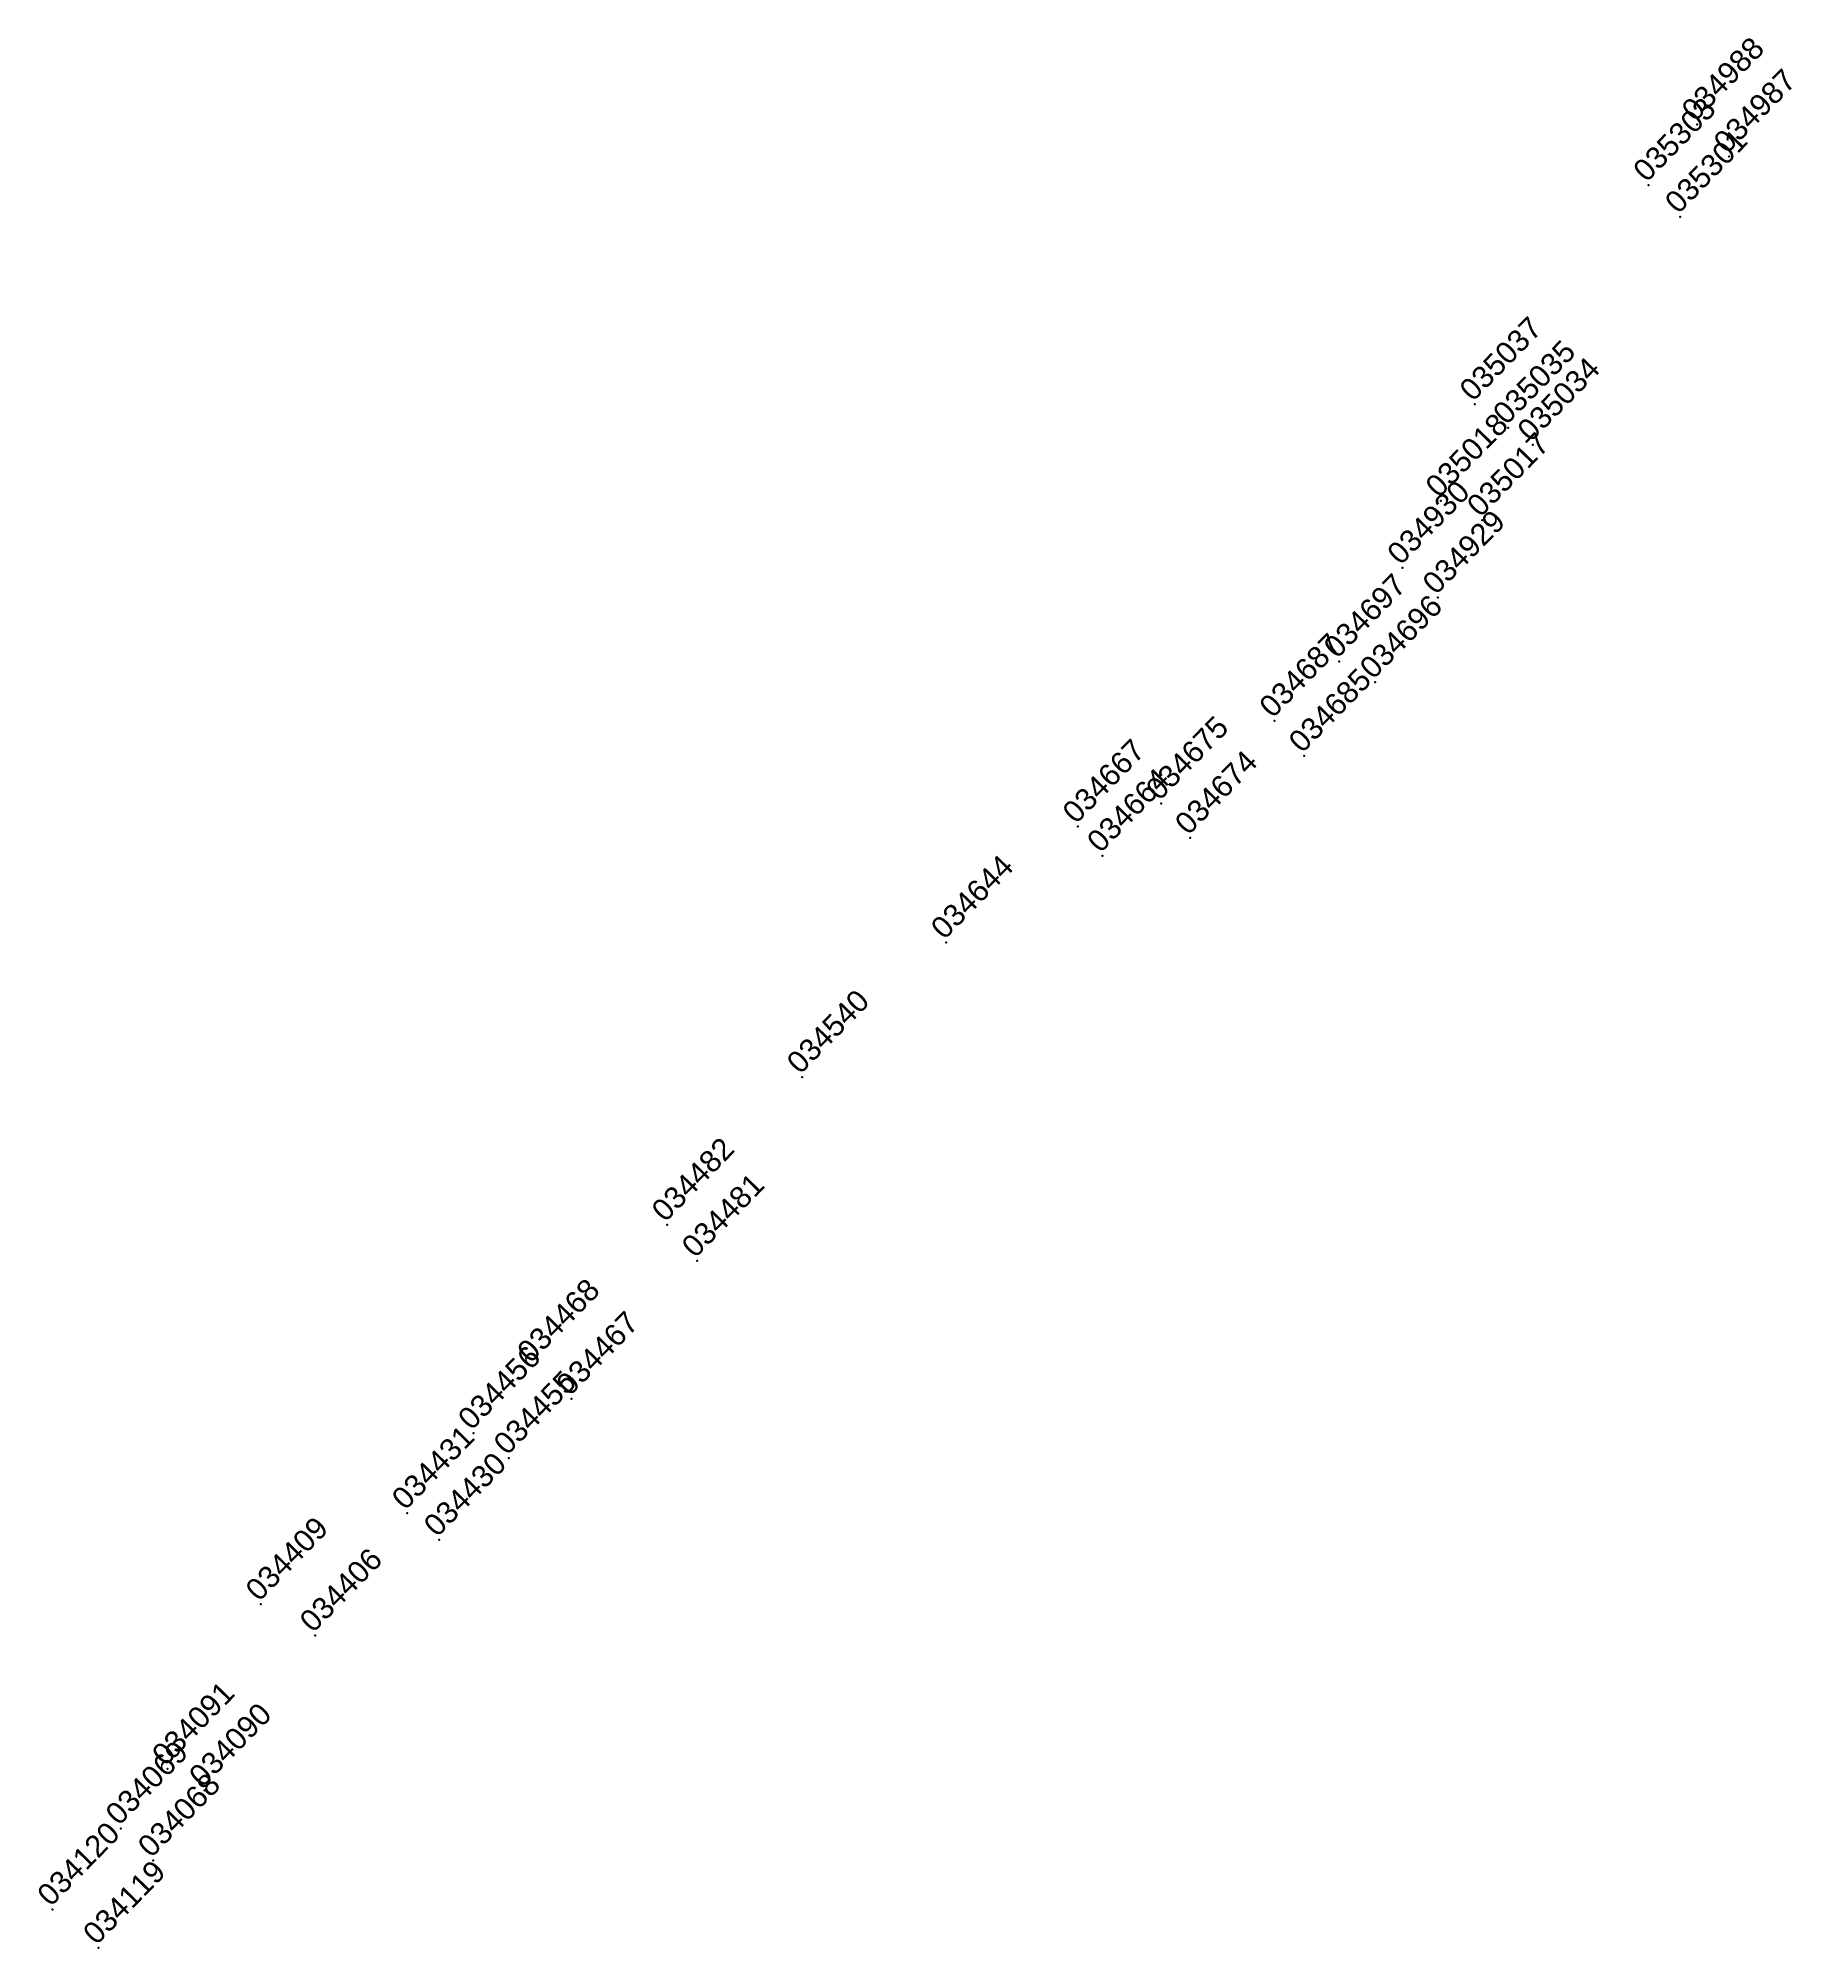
# Model space of a CAD drawing. Header units: millimetres. Extents: x 388988 to 390180, y 8701814 to 8703257.
# Drawn here: x 389916.9 to 389981.4, y 8702942.9 to 8703013.3 of the extents above; entities that cross this region are included whole.
import ezdxf

# ---------------------------------------------------------------- set-up
doc = ezdxf.new("R2010")
doc.units = ezdxf.units.MM
doc.styles.get("Standard").update_dxf_attribs({"font": 'arial.ttf'})

# ---------------------------------------------------------------- blocks, each defined once
blk = doc.blocks.new('Muestras')
blk.add_point((0, 0))
at = {"flags": 1}
for tag, p in [('Canal', (-0.35, 0.1)), ('Muestra', (0.5, 0.1)), ('Fecha', (1, 0.1)), ('Este', (1.5, 0.1)), ('Norte', (2.5, 0.1)), ('Cota', (3.5, 0.1)), ('Azimut', (4.5, 0.1)), ('Angulo', (5.5, 0.1)), ('Alt.Muestra', (6.5, 0.1)), ('A.Muestra', (7.5, 0.1)), ('A.Labor', (8.5, 0.1)), ('Cobre', (9.5, 0.1)), ('Plomo', (10.5, 0.1)), ('Zinc', (11.5, 0.1)), ('Plata', (12.5, 0.1)), ('Oro', (13.5, 0.1)), ('Fierro', (14.5, 0.1)), ('Arsenico', (15.5, 0.1)), ('Antimonio', (16.5, 0.1)), ('Bismuto', (17.5, 0.1)), ('Volframio', (18.5, 0.1)), ('Niquel', (19.5, 0.1)), ('Cobalto', (20.5, 0.1)), ('OxidoDePlomo', (21.5, 0.1)), ('OxidoDeZinc', (22.5, 0.1)), ('Insoluble', (23.5, 0.1))]:
    blk.add_attdef(tag, p, '', height=0.8, dxfattribs=at)
blk.add_attdef('ID', (0, 0.1), '', height=0.8)

msp = doc.modelspace()

# ---------------------------------------------------------------- block references
at = {"rotation": 45.63307303765198}
for p, values in [((389977.94, 8703010.087, 4152.132), {'ID': '034988'}), ((389979.118, 8703008.909, 4152.132), {'ID': '034987'}), ((389976.156, 8703007.858, 4152.132), {'ID': '035303'}), ((389977.323, 8703006.691, 4152.132), {'ID': '035301'}), ((389969.762, 8702999.783, 4151.998), {'ID': '035037'}), ((389970.991, 8702998.922, 4151.998), {'ID': '035035'}), ((389971.892, 8702998.292, 4151.998), {'ID': '035034'}), ((389968.507, 8702996.234, 4151.922), {'ID': '035018'}), ((389970.033, 8702995.522, 4151.922), {'ID': '035017'}), ((389967.097, 8702993.756, 4151.922), {'ID': '034930'}), ((389968.399, 8702992.664, 4151.922), {'ID': '034929'}), ((389964.758, 8702990.317, 4151.922), {'ID': '034697'}), ((389966.087, 8702989.55, 4151.922), {'ID': '034696'}), ((389962.387, 8702988.125, 4151.922), {'ID': '034687'}), ((389963.47, 8702986.836, 4151.922), {'ID': '034685'}), ((389958.213, 8702985.084, 4151.906), {'ID': '034675'}), ((389955.142, 8702984.231, 4151.906), {'ID': '034667'}), ((389959.279, 8702983.814, 4151.906), {'ID': '034674'}), ((389956.042, 8702983.159, 4151.906), {'ID': '034664'}), ((389950.293, 8702979.966, 4151.906), {'ID': '034644'}), ((389944.987, 8702975.01, 4151.745), {'ID': '034540'}), ((389940.011, 8702969.565, 4151.745), {'ID': '034482'}), ((389941.119, 8702968.244, 4151.745), {'ID': '034481'}), ((389935.059, 8702964.369, 4151.745), {'ID': '034468'}), ((389936.499, 8702963.16, 4151.745), {'ID': '034467'}), ((389932.88, 8702961.898, 4151.742), {'ID': '034456'}), ((389934.191, 8702960.98, 4151.742), {'ID': '034455'}), ((389930.442, 8702958.957, 4151.742), {'ID': '034431'}), ((389931.619, 8702957.968, 4151.742), {'ID': '034430'}), ((389925.058, 8702955.595, 4151.742), {'ID': '034409'}), ((389927.05, 8702954.445, 4151.742), {'ID': '034406'}), ((389921.611, 8702949.532, 4151.742), {'ID': '034091'}), ((389922.975, 8702948.744, 4151.742), {'ID': '034090'}), ((389919.901, 8702947.345, 4151.742), {'ID': '034069'}), ((389921.089, 8702946.157, 4151.742), {'ID': '034068'}), ((389917.386, 8702944.36, 4151.47), {'ID': '034120'}), ((389919.07, 8702942.946, 4151.47), {'ID': '034119'})]:
    msp.add_blockref('Muestras', p, dxfattribs=at).add_auto_attribs(values)

doc.saveas('drawing.dxf')
